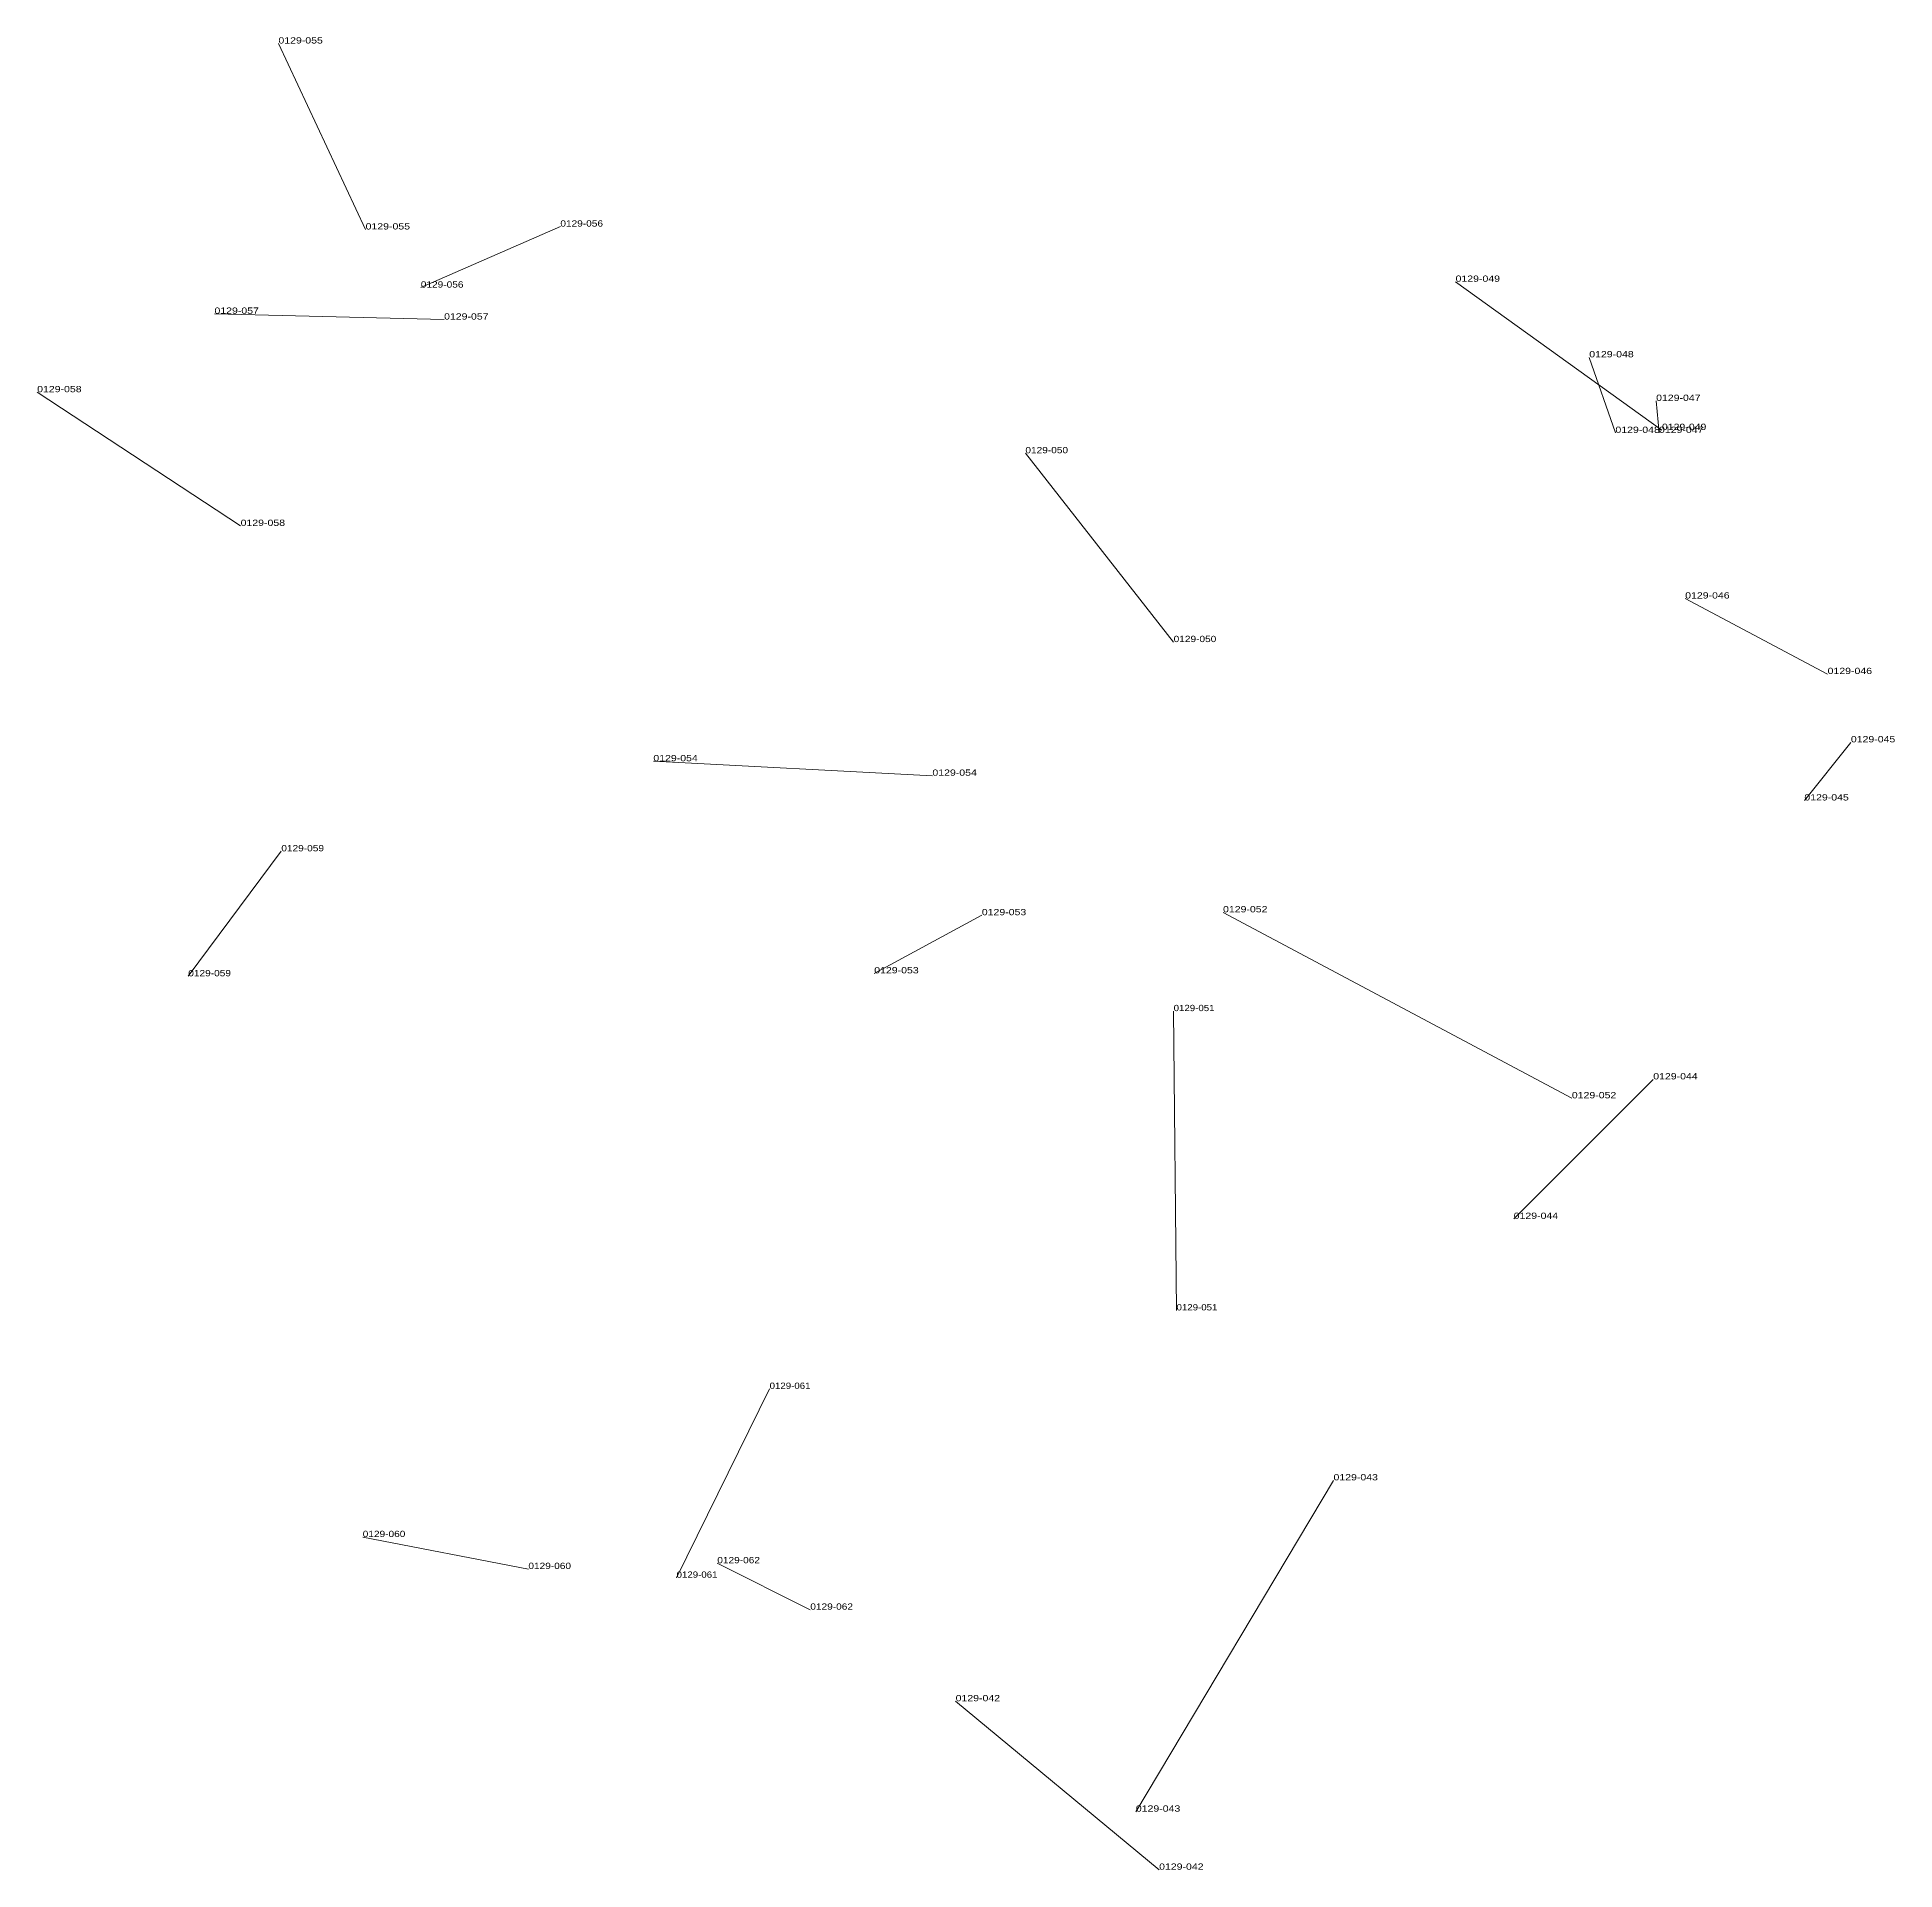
# Model space of a CAD drawing. Header units: metres. Extents: x 571156 to 607184, y 703608 to 727431.
# Drawn here: x 589845 to 590435, y 720162 to 720744 of the extents above; entities that cross this region are included whole.
import ezdxf

# ---------------------------------------------------------------- set-up
doc = ezdxf.new("R2010")
doc.units = ezdxf.units.M
doc.header["$LTSCALE"] = 0.8
doc.layers.add('60', color=7, linetype='Continuous', lineweight=13)
doc.layers.add('61', color=7, linetype='Continuous')

msp = doc.modelspace()

# ---------------------------------------------------------------- texts
at = {"layer": '60'}
for s, width, p in [('0129-055', 1.25, (589921.32, 720742.42)), ('0129-056', 1.2, (590010.97, 720684.19)), ('0129-049', 1.25, (590295.63, 720666.63)), ('0129-057', 1.25, (589900.98, 720656.46)), ('0129-048', 1.25, (590338.14, 720642.6)), ('0129-058', 1.25, (589844.6, 720631.51)), ('0129-047', 1.25, (590359.4, 720628.74)), ('0129-050', 1.2, (590158.84, 720612.1)), ('0129-046', 1.25, (590368.64, 720565.89)), ('0129-045', 1.25, (590421.32, 720520.14)), ('0129-054', 1.25, (590040.54, 720514.13)), ('0129-059', 1.2, (589892.66, 720445.74)), ('0129-053', 1.25, (590110.78, 720446.66)), ('0129-044', 1.25, (590358.48, 720412.93)), ('0129-052', 1.25, (590332.6, 720406.92)), ('0129-051', 1.15, (590206.9, 720339.45)), ('0129-061', 1.15, (590077.51, 720314.5)), ('0129-043', 1.25, (590256.81, 720285.39)), ('0129-060', 1.2, (589948.12, 720267.36)), ('0129-062', 1.2, (590090.45, 720244.26)), ('0129-042', 1.25, (590136.66, 720215.14))]:
    msp.add_text(s, height=2, dxfattribs=dict(at, width=width)).set_placement(p)
at = {"layer": '61'}
for s, width, p in [('0129-055', 1.25, (589949.04, 720683.27)), ('0129-056', 1.2, (589966.6, 720664.78)), ('0129-057', 1.25, (589974, 720654.61)), ('0129-048', 1.25, (590346.46, 720618.57)), ('0129-047', 1.25, (590360.32, 720618.57)), ('0129-049', 1.25, (590361.25, 720619.49)), ('0129-058', 1.25, (589909.3, 720588.99)), ('0129-050', 1.2, (590205.98, 720552.03)), ('0129-046', 1.25, (590413.93, 720541.86)), ('0129-054', 1.25, (590129.27, 720509.51)), ('0129-045', 1.25, (590406.54, 720501.65)), ('0129-059', 1.2, (589922.24, 720485.48)), ('0129-053', 1.25, (590144.98, 720465.15)), ('0129-052', 1.25, (590221.69, 720466.07)), ('0129-051', 1.15, (590205.98, 720434.65)), ('0129-044', 1.25, (590314.11, 720368.57)), ('0129-060', 1.2, (590000.8, 720257.2)), ('0129-061', 1.15, (590047.93, 720254.42)), ('0129-062', 1.2, (590060.87, 720259.04)), ('0129-043', 1.25, (590193.96, 720180.02)), ('0129-042', 1.25, (590201.36, 720161.54))]:
    msp.add_text(s, height=2, dxfattribs=dict(at, width=width)).set_placement(p)

# ---------------------------------------------------------------- linework, layer by layer
at = {"layer": '60'}
for p, q in [((589949.04, 720683.27), (589921.32, 720742.42)), ((589966.6, 720664.78), (590010.97, 720684.19)), ((590361.25, 720619.49), (590295.63, 720666.63)), ((589974, 720654.61), (589900.98, 720656.46)), ((590346.46, 720618.57), (590338.14, 720642.6)), ((589909.3, 720588.99), (589844.6, 720631.51)), ((590360.32, 720618.57), (590359.4, 720628.74)), ((590205.98, 720552.03), (590158.84, 720612.1)), ((590413.93, 720541.86), (590368.64, 720565.89)), ((590406.54, 720501.65), (590421.32, 720520.14)), ((590129.27, 720509.51), (590040.54, 720514.13)), ((589922.24, 720485.48), (589892.66, 720445.74)), ((590144.98, 720465.15), (590110.78, 720446.66)), ((590221.69, 720466.07), (590332.6, 720406.92)), ((590205.98, 720434.65), (590206.9, 720339.45)), ((590314.11, 720368.57), (590358.48, 720412.93)), ((590047.93, 720254.42), (590077.51, 720314.5)), ((590193.96, 720180.02), (590256.81, 720285.39)), ((590000.8, 720257.2), (589948.12, 720267.36)), ((590060.87, 720259.04), (590090.45, 720244.26)), ((590201.36, 720161.54), (590136.66, 720215.14))]:
    msp.add_line(p, q, dxfattribs=at)

msp.set_redraw_order([(e.dxf.handle, doc.entitydb.next_handle()) for e in msp.query("TEXT MTEXT ATTDEF DIMENSION ARC_DIMENSION")])  # texts and dimensions are drawn at this point

doc.saveas('drawing.dxf')
